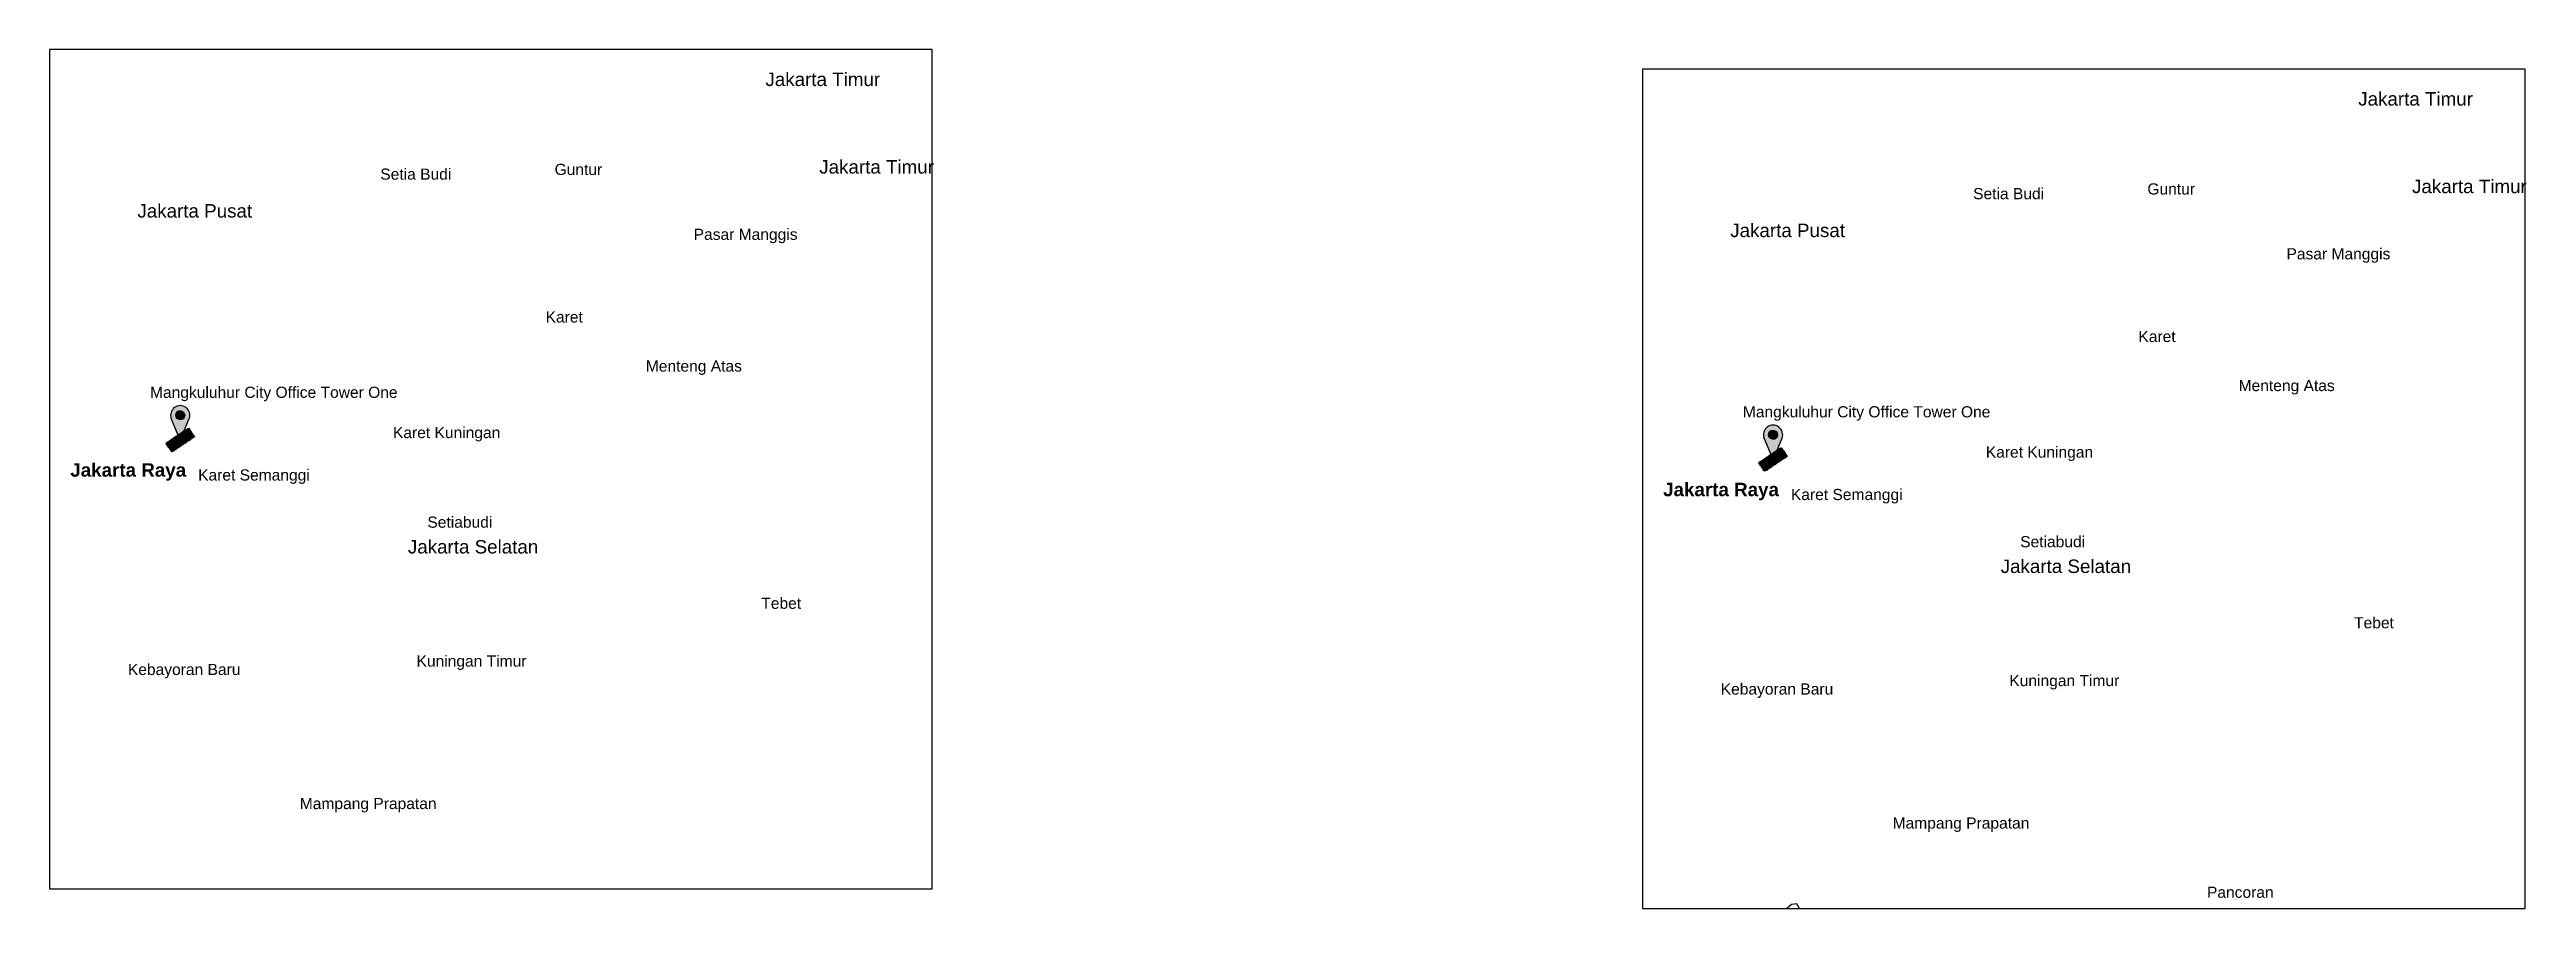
# Model space of a CAD drawing. Header units: millimetres. Extents: x -2888 to 7167, y -634 to 4310.
# Drawn here: x -1760 to -1199, y -633 to -439 of the extents above; entities that cross this region are included whole.
import ezdxf

# ---------------------------------------------------------------- set-up
doc = ezdxf.new("R2010")
doc.units = ezdxf.units.MM
doc.header["$MEASUREMENT"] = 0
doc.linetypes.add('ACAD_ISO06W100', pattern=[36, 24, -3, 0, -3, 0, -3, 0, -3])
doc.layers.add('Batas Luar', color=7, linetype='ACAD_ISO06W100', lineweight=211)
doc.styles.get("Standard").update_dxf_attribs({"font": 'arial.ttf'})

msp = doc.modelspace()

# ---------------------------------------------------------------- texts
at = {"color": 0, "attachment_point": 1}
for s, width, gutter_width, heights, insert, char_height in [('\\pxqc;Jakarta Timur', 34.0100876, 4.0326, [12.01068], (-1601.86206, -444.04948), 3.0424339), ('\\pxqc;Jakarta Timur', 34.0100876, 4.0326, [12.01068], (-1241.1906, -448.46873), 3.0424339), ('\\pxqc;Guntur', 34.0100876, 4.0326, [12.01068], (-1657.2011, -464.69694), 2.5247012), ('\\pxqc;Jakarta Timur', 34.0100876, 4.0326, [12.01068], (-1589.67446, -463.86714), 3.0424339), ('\\pxqc;Setia Budi', 34.0100876, 4.0326, [12.01068], (-1694.01455, -465.76179), 2.5247012), ('\\pxqc;Setia Budi', 34.0100876, 4.0326, [12.01068], (-1333.3431, -470.18103), 2.5247012), ('\\pxqc;Guntur', 34.0100876, 4.0326, [12.01068], (-1296.52965, -469.11618), 2.5247012), ('\\pxqc;Jakarta Timur', 34.0100876, 4.0326, [12.01068], (-1229.00301, -468.28639), 3.0424339), ('\\pxqc;Jakarta Pusat', 34.0100876, 4.0326, [12.01068], (-1744.06259, -473.82424), 3.0424339), ('\\pxqc;Pasar Manggis', 34.0100876, 4.0326, [12.01068], (-1619.33819, -479.38356), 2.5247012), ('\\pxqc;Jakarta Pusat', 34.0100876, 4.0326, [12.01068], (-1383.39114, -478.24348), 3.0424339), ('\\pxqc;Pasar Manggis', 34.0100876, 4.0326, [12.01068], (-1258.66674, -483.8028), 2.5247012), ('\\pxqc;Karet', 34.0100876, 4.0326, [12.01068], (-1660.41105, -498.09452), 2.5247012), ('\\pxqc;Karet', 34.0100876, 4.0326, [12.01068], (-1299.7396, -502.51377), 2.5247012), ('\\pxqc;Menteng Atas', 34.0100876, 4.0326, [12.01068], (-1631.05156, -509.19941), 2.5247012), ('\\pxqc;Mangkuluhur City Office Tower One', 70.0791891, 4.0326, [12.01068], (-1744.20544, -515.14403), 2.5247012), ('\\pxqc;Menteng Atas', 34.0100876, 4.0326, [12.01068], (-1270.38011, -513.61865), 2.5247012), ('\\pxqc;Mangkuluhur City Office Tower One', 70.0791891, 4.0326, [12.01068], (-1383.53398, -519.56327), 2.5247012), ('\\pxqc;Karet Kuningan', 34.0100876, 4.0326, [12.01068], (-1687.03235, -524.25946), 2.5247012), ('\\pxqc;{\\fArial|b1|i0|c0|p34;Jakarta Raya}', 34.0100876, 4.0326, [12.01068], (-1759.13803, -532.47403), 3.0424339), ('\\pxqc;Karet Kuningan', 34.0100876, 4.0326, [12.01068], (-1326.36089, -528.6787), 2.5247012), ('\\pxqc;Karet Semanggi', 28.2225716, 3.34637, [9.96682], (-1727.77395, -533.86331), 2.5247012), ('\\pxqc;{\\fArial|b1|i0|c0|p34;Jakarta Raya}', 34.0100876, 4.0326, [12.01068], (-1398.46658, -536.89327), 3.0424339), ('\\pxqc;Karet Semanggi', 28.2225716, 3.34637, [9.96682], (-1367.1025, -538.28256), 2.5247012), ('\\pxqc;Setiabudi', 34.0100876, 4.0326, [12.01068], (-1684.04222, -544.54318), 2.5247012), ('\\pxqc;Setiabudi', 34.0100876, 4.0326, [12.01068], (-1323.37076, -548.96242), 2.5247012), ('\\pxqc;Jakarta Selatan', 44.9909324, 4.0326, [12.01068], (-1686.54064, -549.85564), 3.0424339), ('\\pxqc;Jakarta Selatan', 44.9909324, 4.0326, [12.01068], (-1325.86919, -554.27489), 3.0424339), ('\\pxqc;Tebet', 34.0100876, 4.0326, [12.01068], (-1611.27574, -562.89837), 2.5247012), ('\\pxqc;Tebet', 34.0100876, 4.0326, [12.01068], (-1250.60429, -567.31761), 2.5247012), ('\\pxqc;Kuningan Timur', 34.0100876, 4.0326, [12.01068], (-1681.40384, -575.98083), 2.5247012), ('\\pxqc;Kebayoran Baru', 34.0100876, 4.0326, [12.01068], (-1746.46788, -577.88745), 2.5247012), ('\\pxqc;Kebayoran Baru', 34.0100876, 4.0326, [12.01068], (-1385.79643, -582.30669), 2.5247012), ('\\pxqc;Kuningan Timur', 34.0100876, 4.0326, [12.01068], (-1320.73239, -580.40008), 2.5247012), ('\\pxqc;Mampang Prapatan', 43.1976858, 4.0326, [12.01068], (-1709.39424, -608.23063), 2.5247012), ('\\pxqc;Mampang Prapatan', 43.1976858, 4.0326, [12.01068], (-1348.72278, -612.64987), 2.5247012), ('\\pxqc;Pancoran', 34.0100876, 4.0326, [12.01068], (-1280.87651, -628.31841), 2.5247012)]:
    msp.add_mtext_dynamic_manual_height_columns(s, width=width, gutter_width=gutter_width, heights=heights, dxfattribs=dict(at, insert=insert, char_height=char_height))

# ---------------------------------------------------------------- hatches: boundary and pattern name
h = msp.add_hatch()
h.set_pattern_fill('ANSI31', color=1, scale=0.003003)
h.set_pattern_definition([(45, (-1730.2317817, -523.81689138), (-0.000265416066, 0.000265416066), [])])
h.paths.add_polyline_path([(-1728.30949, -522.36004, 1.436924706), (-1732.3884, -522.36004), (-1730.34894, -527.21567)])
h.paths.add_polyline_path([(-1731.34894, -521.60443, -1), (-1729.34894, -521.60443, -1)], flags=16)
at = {"true_color": 0xffffff}
h = msp.add_hatch(dxfattribs=at)
h.set_pattern_fill('ANSI31', scale=0.003003)
h.set_pattern_definition([(45, (-1730.39202127, -521.3641022), (-0.000265416066, 0.000265416066), [])])
h.paths.add_polyline_path([(-1731.34894, -521.60443, 1), (-1729.34894, -521.60443, 1)])
h = msp.add_hatch()
h.set_pattern_fill('ANSI31', color=1, scale=0.003003)
h.set_pattern_definition([(45, (-1369.56032717, -528.23613542), (-0.000265416066, 0.000265416066), [])])
h.paths.add_polyline_path([(-1367.63803, -526.77928, 1.436924706), (-1371.71694, -526.77928), (-1369.67749, -531.63492)])
h.paths.add_polyline_path([(-1370.67749, -526.02367, -1), (-1368.67749, -526.02367, -1)], flags=16)
h = msp.add_hatch(dxfattribs=at)
h.set_pattern_fill('ANSI31', scale=0.003003)
h.set_pattern_definition([(45, (-1369.72056675, -525.78334623), (-0.000265416066, 0.000265416066), [])])
h.paths.add_polyline_path([(-1370.67749, -526.02367, 1), (-1368.67749, -526.02367, 1)])
at = {"layer": 'Batas Luar', "ltscale": 100, "transparency": 33554687}
h = msp.add_hatch(dxfattribs=at)
h.set_pattern_fill('ANSI31', color=1, scale=2, angle=45)
h.set_pattern_definition([(90, (43.98032, -588.8192), (-0.25, 0), [])])
h.paths.add_polyline_path([(-1727.19503, -526.49612), (-1728.50294, -524.55914), (-1733.50285, -527.93523), (-1732.19495, -529.8722)])
h = msp.add_hatch(dxfattribs=at)
h.set_pattern_fill('ANSI31', color=1, scale=2, angle=45)
h.set_pattern_definition([(90, (404.65177, -593.23844), (-0.25, 0), [])])
h.paths.add_polyline_path([(-1366.52358, -530.91536), (-1367.83148, -528.97839), (-1372.8314, -532.35447), (-1371.52349, -534.29145)])

# ---------------------------------------------------------------- linework, layer by layer
at = {"ltscale": 100}
for points in [[(-1560.06051, -438.82932), (-1759.94842, -438.82932), (-1759.94842, -628.82932), (-1560.06051, -628.82932)], [(-1759.94842, -628.82932), (-1560.06051, -628.82932), (-1560.06051, -438.82932), (-1759.94842, -438.82932)], [(-1199.38906, -443.24857), (-1399.27696, -443.24857), (-1399.27696, -633.24856), (-1199.38906, -633.24856)], [(-1399.27696, -633.24856), (-1199.38906, -633.24856), (-1199.38906, -443.24857), (-1399.27696, -443.24857)]]:
    msp.add_lwpolyline(points, close=True, dxfattribs=at)
at = {"color": 1, "ltscale": 100}
for points in [[(-1733.50285, -527.93523), (-1728.50294, -524.55914), (-1727.19503, -526.49612), (-1732.19495, -529.8722)], [(-1372.8314, -532.35447), (-1367.83148, -528.97839), (-1366.52358, -530.91536), (-1371.52349, -534.29145)]]:
    msp.add_lwpolyline(points, close=True, dxfattribs=at)
for points in [[(-1730.34894, -527.21567), (-1732.3884, -522.36004)], [(-1730.34894, -527.21567), (-1728.30949, -522.36004)], [(-1369.67749, -531.63492), (-1371.71694, -526.77928)], [(-1369.67749, -531.63492), (-1367.63803, -526.77928)]]:
    msp.add_lwpolyline(points)
at = {"ltscale": 100}
msp.add_lwpolyline([(-1363.68049, -633.24856), (-1364.28897, -632.18371), (-1365.50595, -632.33583), (-1366.5708, -633.24856)], dxfattribs=at)
for centre in [(-1730.34894, -521.60443), (-1730.34894, -521.60443), (-1369.67749, -526.02367), (-1369.67749, -526.02367)]:
    msp.add_circle(centre, 1)
for centre in [(-1730.34894, -521.60443), (-1369.67749, -526.02367)]:
    msp.add_arc(centre, 2.17493, 339.6704829, 200.3295171)

msp.set_redraw_order([(e.dxf.handle, doc.entitydb.next_handle()) for e in msp.query("TEXT MTEXT ATTDEF DIMENSION ARC_DIMENSION")])  # texts and dimensions are drawn at this point

doc.saveas('drawing.dxf')
